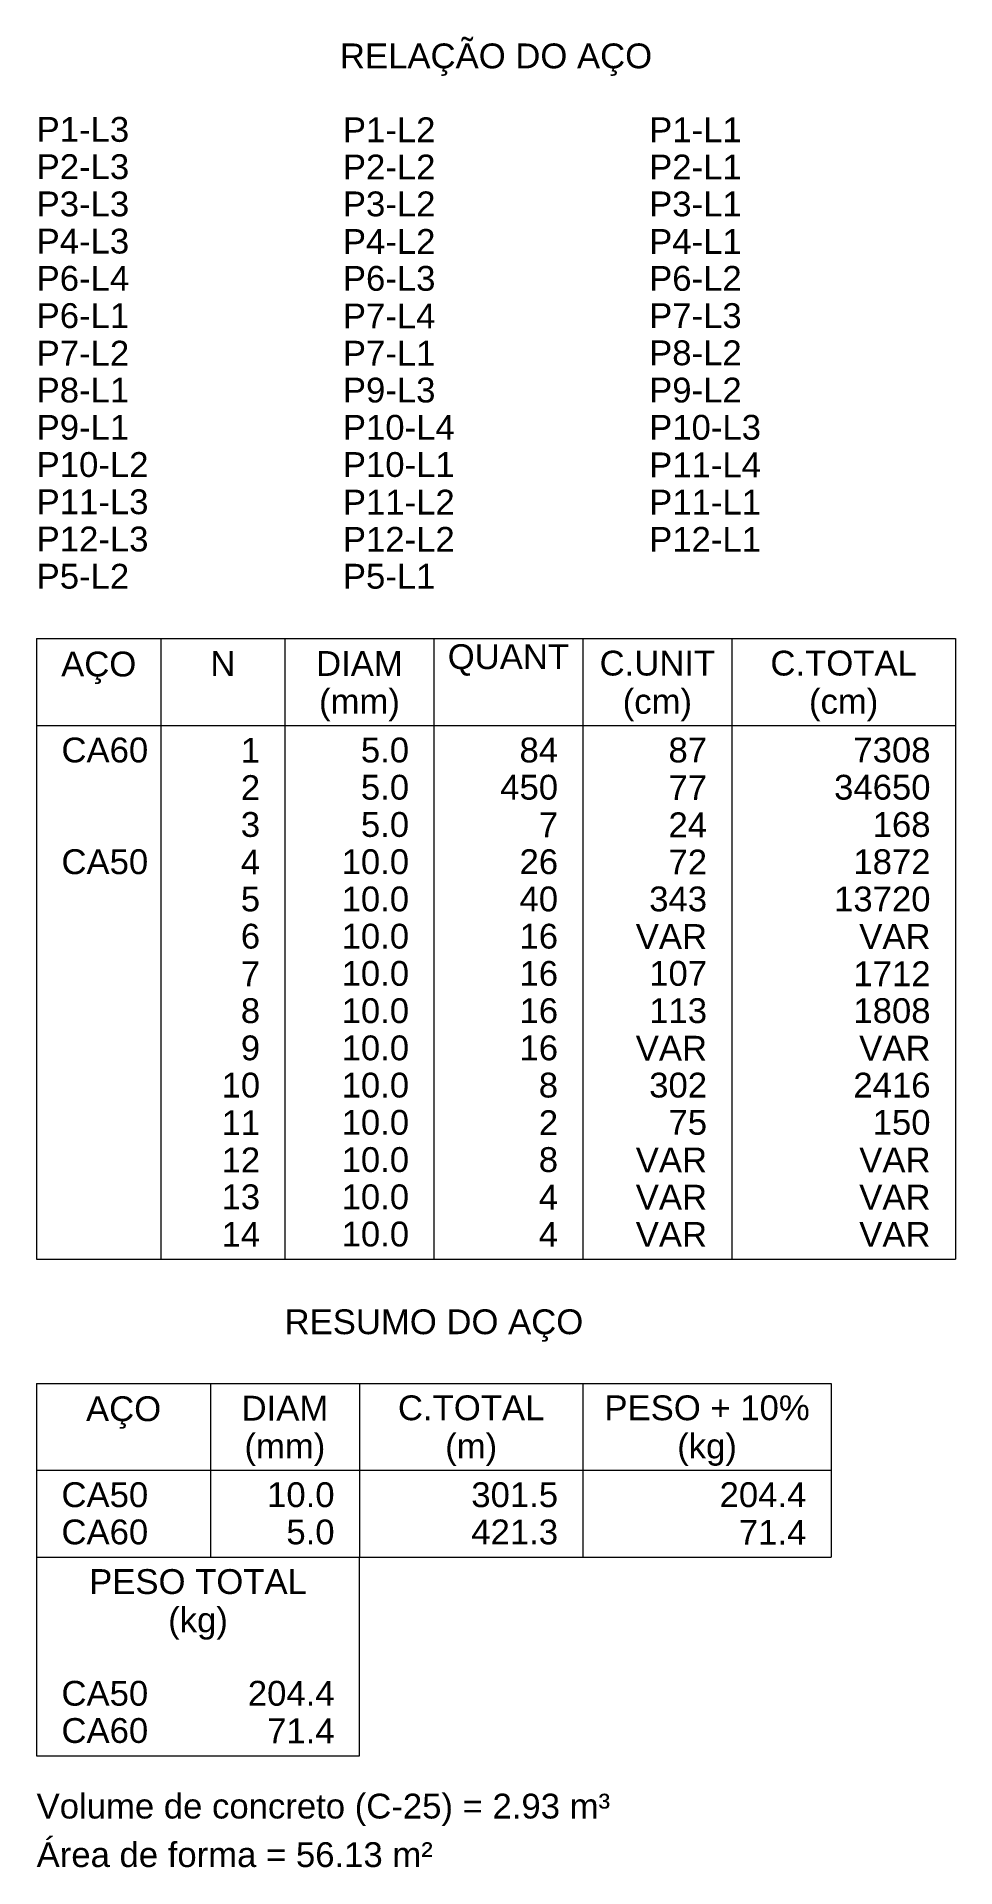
# Model space of a CAD drawing. Header units: inches. Extents: x -52 to 802, y -168 to 85.
# Drawn here: x 678.54 to 686.38, y 69.13 to 84.75 of the extents above; entities that cross this region are included whole.
import ezdxf

# ---------------------------------------------------------------- set-up
doc = ezdxf.new("R2010")
doc.units = ezdxf.units.IN
doc.header["$MEASUREMENT"] = 0
doc.layers.add('DT-Relação do aço', color=9, linetype='Continuous', lineweight=5)
doc.styles.add('Arial', font='arial.ttf')

msp = doc.modelspace()

# ---------------------------------------------------------------- texts
at = {"layer": 'DT-Relação do aço', "linetype": 'Continuous', "char_height": 0.2118, "line_spacing_factor": 0.798, "style": 'Arial'}
for s, insert, width, attachment_point in [('RELAÇÃO DO AÇO', (682.461, 84.4107), 5.340655, 8), ('P1-L3', (678.5424, 83.8455), 1.583135, 7), ('P1-L2', (681.1546, 83.8455), 1.583135, 7), ('P1-L1', (683.7668, 83.8455), 1.583135, 7), ('P2-L3', (678.5424, 83.5278), 1.583135, 7), ('P2-L2', (681.1546, 83.5278), 1.583135, 7), ('P2-L1', (683.7668, 83.5278), 1.583135, 7), ('P3-L3', (678.5424, 83.2101), 1.583135, 7), ('P3-L2', (681.1546, 83.2101), 1.583135, 7), ('P3-L1', (683.7668, 83.2101), 1.583135, 7), ('P4-L3', (678.5424, 82.8924), 1.583135, 7), ('P4-L2', (681.1546, 82.8924), 1.583135, 7), ('P4-L1', (683.7668, 82.8924), 1.583135, 7), ('P6-L4', (678.5424, 82.5747), 1.583135, 7), ('P6-L3', (681.1546, 82.5747), 1.583135, 7), ('P6-L2', (683.7668, 82.5747), 1.583135, 7), ('P6-L1', (678.5424, 82.257), 1.583135, 7), ('P7-L4', (681.1546, 82.257), 1.583135, 7), ('P7-L3', (683.7668, 82.257), 1.583135, 7), ('P7-L2', (678.5424, 81.9393), 1.583135, 7), ('P7-L1', (681.1546, 81.9393), 1.583135, 7), ('P8-L2', (683.7668, 81.9393), 1.583135, 7), ('P8-L1', (678.5424, 81.6216), 1.583135, 7), ('P9-L3', (681.1546, 81.6216), 1.583135, 7), ('P9-L2', (683.7668, 81.6216), 1.583135, 7), ('P9-L1', (678.5424, 81.3039), 1.583135, 7), ('P10-L4', (681.1546, 81.3039), 1.583135, 7), ('P10-L3', (683.7668, 81.3039), 1.583135, 7), ('P10-L2', (678.5424, 80.9862), 1.583135, 7), ('P10-L1', (681.1546, 80.9862), 1.583135, 7), ('P11-L4', (683.7668, 80.9862), 1.913088, 7), ('P11-L3', (678.5424, 80.6685), 1.913088, 7), ('P11-L2', (681.1546, 80.6685), 1.913088, 7), ('P11-L1', (683.7668, 80.6685), 1.913088, 7), ('P12-L3', (678.5424, 80.3508), 1.913088, 7), ('P12-L2', (681.1546, 80.3508), 1.913088, 7), ('P12-L1', (683.7668, 80.3508), 1.913088, 7), ('P5-L2', (678.5424, 80.0331), 1.978846, 7), ('P5-L1', (681.1546, 80.0331), 1.978846, 7), ('QUANT', (682.5666, 79.2918), 2.076471, 8), ('AÇO', (679.072, 79.2217), 1.285627, 8), ('N', (680.1309, 79.2918), 0.428446, 8), ('DIAM', (681.2958, 79.2918), 1.483193, 8), ('C.UNIT', (683.8374, 79.2918), 1.977398, 8), ('C.TOTAL', (685.4259, 79.2918), 2.505206, 8), ('(mm)', (681.296, 78.9047), 1.383541, 8), ('(cm)', (683.837, 78.9047), 1.185975, 8), ('(cm)', (685.426, 78.9047), 1.185975, 8), ('RESUMO DO AÇO', (681.931, 73.6097), 5.109195, 8), ('AÇO', (679.284, 72.8677), 1.285627, 8), ('DIAM', (680.6604, 72.9378), 1.483193, 8), ('C.TOTAL', (682.2489, 72.9378), 2.505206, 8), ('PESO + 10%', (684.261, 72.9378), 3.512155, 8), ('(mm)', (680.66, 72.5507), 1.383541, 8), ('(m)', (682.249, 72.5507), 0.889337, 8), ('(kg)', (684.261, 72.5507), 1.021723, 8), ('CA50', (678.7542, 72.1965), 1.484062, 7), ('10.0', (681.084, 72.1965), 1.154689, 9), ('301.5', (682.9902, 72.1965), 1.484642, 9), ('204.4', (685.1082, 72.1965), 1.484642, 9), ('CA60', (678.7542, 71.8788), 1.484062, 7), ('5.0', (681.084, 71.8788), 0.824737, 9), ('421.3', (682.9902, 71.8788), 1.484642, 9), ('71.4', (685.1082, 71.8788), 1.154689, 9), ('PESO TOTAL', (679.9191, 71.4552), 3.725364, 8), ('(kg)', (679.919, 71.0677), 1.021723, 8), ('CA50', (678.7542, 70.5021), 1.484062, 7), ('204.4', (681.084, 70.5021), 1.484642, 9), ('CA60', (678.7542, 70.1844), 1.484062, 7), ('71.4', (681.084, 70.1844), 1.154689, 9), ('Volume de concreto (C-25) = 2.93 m³', (678.542, 69.4787), 9.809933, 7), ('Área de forma = 56.13 m²', (678.5424, 69.1254), 6.776629, 7)]:
    msp.add_mtext(s, dxfattribs=dict(at, insert=insert, width=width, attachment_point=attachment_point))
at = {"layer": 'DT-Relação do aço', "color": 9, "linetype": 'Continuous', "char_height": 0.2118, "line_spacing_factor": 0.798, "style": 'Arial'}
for s, insert, width, attachment_point in [('CA60', (678.7542, 78.5505), 1.484062, 7), ('1', (680.4486, 78.5505), 0.329953, 9), ('5.0', (681.7194, 78.5505), 0.824737, 9), ('84', (682.9902, 78.5505), 0.659905, 9), ('87', (684.261, 78.5505), 0.659905, 9), ('7308', (686.1672, 78.5505), 1.31981, 9), ('2', (680.4486, 78.2328), 0.329953, 9), ('5.0', (681.7194, 78.2328), 0.824737, 9), ('450', (682.9902, 78.2328), 0.989858, 9), ('77', (684.261, 78.2328), 0.659905, 9), ('34650', (686.1672, 78.2328), 1.649763, 9), ('3', (680.4486, 77.9151), 0.329953, 9), ('5.0', (681.7194, 77.9151), 0.824737, 9), ('7', (682.9902, 77.9151), 0.329953, 9), ('24', (684.261, 77.9151), 0.659905, 9), ('168', (686.1672, 77.9151), 0.989858, 9), ('CA50', (678.7542, 77.5974), 1.484062, 7), ('4', (680.4486, 77.5974), 0.329953, 9), ('10.0', (681.7194, 77.5974), 1.154689, 9), ('26', (682.9902, 77.5974), 0.659905, 9), ('72', (684.261, 77.5974), 0.659905, 9), ('1872', (686.1672, 77.5974), 1.31981, 9), ('5', (680.4486, 77.2797), 0.329953, 9), ('10.0', (681.7194, 77.2797), 1.154689, 9), ('40', (682.9902, 77.2797), 0.659905, 9), ('343', (684.261, 77.2797), 0.989858, 9), ('13720', (686.1672, 77.2797), 1.649763, 9), ('6', (680.4486, 76.962), 0.329953, 9), ('10.0', (681.7194, 76.962), 1.154689, 9), ('16', (682.9902, 76.962), 0.659905, 9), ('VAR', (684.261, 76.962), 1.219869, 9), ('VAR', (686.1672, 76.962), 1.219869, 9), ('7', (680.4486, 76.6443), 0.329953, 9), ('10.0', (681.7194, 76.6443), 1.154689, 9), ('16', (682.9902, 76.6443), 0.659905, 9), ('107', (684.261, 76.6443), 0.989858, 9), ('1712', (686.1672, 76.6443), 1.31981, 9), ('8', (680.4486, 76.3266), 0.329953, 9), ('10.0', (681.7194, 76.3266), 1.154689, 9), ('16', (682.9902, 76.3266), 0.659905, 9), ('113', (684.261, 76.3266), 0.989858, 9), ('1808', (686.1672, 76.3266), 1.31981, 9), ('9', (680.4486, 76.0089), 0.329953, 9), ('10.0', (681.7194, 76.0089), 1.154689, 9), ('16', (682.9902, 76.0089), 0.659905, 9), ('VAR', (684.261, 76.0089), 1.219869, 9), ('VAR', (686.1672, 76.0089), 1.219869, 9), ('10', (680.4486, 75.6912), 0.659905, 9), ('10.0', (681.7194, 75.6912), 1.154689, 9), ('8', (682.9902, 75.6912), 0.329953, 9), ('302', (684.261, 75.6912), 0.989858, 9), ('2416', (686.1672, 75.6912), 1.31981, 9), ('11', (680.4486, 75.3735), 0.659905, 9), ('10.0', (681.7194, 75.3735), 1.154689, 9), ('2', (682.9902, 75.3735), 0.329953, 9), ('75', (684.261, 75.3735), 0.659905, 9), ('150', (686.1672, 75.3735), 0.989858, 9), ('12', (680.4486, 75.0558), 0.659905, 9), ('10.0', (681.7194, 75.0558), 1.154689, 9), ('8', (682.9902, 75.0558), 0.329953, 9), ('VAR', (684.261, 75.0558), 1.219869, 9), ('VAR', (686.1672, 75.0558), 1.219869, 9), ('13', (680.4486, 74.7381), 0.659905, 9), ('10.0', (681.7194, 74.7381), 1.154689, 9), ('4', (682.9902, 74.7381), 0.329953, 9), ('VAR', (684.261, 74.7381), 1.219869, 9), ('VAR', (686.1672, 74.7381), 1.219869, 9), ('14', (680.4486, 74.4204), 0.659905, 9), ('10.0', (681.7194, 74.4204), 1.154689, 9), ('4', (682.9902, 74.4204), 0.329953, 9), ('VAR', (684.261, 74.4204), 1.219869, 9), ('VAR', (686.1672, 74.4204), 1.219869, 9)]:
    msp.add_mtext(s, dxfattribs=dict(at, insert=insert, width=width, attachment_point=attachment_point))

# ---------------------------------------------------------------- linework, layer by layer
at = {"layer": 'DT-Relação do aço', "linetype": 'Continuous'}
for p, q in [((678.5424, 79.6095), (686.379, 79.6095)), ((678.5424, 79.6095), (678.5424, 74.3145)), ((679.6014, 79.6095), (679.6014, 74.3145)), ((680.6604, 79.6095), (680.6604, 74.3145)), ((681.9312, 79.6095), (681.9312, 74.3145)), ((683.202, 79.6095), (683.202, 74.3145)), ((684.4728, 79.6095), (684.4728, 74.3145)), ((686.379, 79.6095), (686.379, 74.3145)), ((678.5424, 78.8682), (686.379, 78.8682)), ((678.5424, 74.3145), (686.379, 74.3145)), ((678.5424, 73.2555), (678.5424, 71.7729)), ((678.5424, 73.2555), (685.32, 73.2555)), ((680.025, 73.2555), (680.025, 71.7729)), ((681.2958, 73.2555), (681.2958, 71.7729)), ((683.202, 73.2555), (683.202, 71.7729)), ((685.32, 73.2555), (685.32, 71.7729)), ((678.5424, 72.5142), (685.32, 72.5142)), ((678.5424, 71.7729), (685.32, 71.7729)), ((678.5424, 71.7729), (678.5424, 70.0785)), ((681.2958, 70.0785), (681.2958, 71.7729)), ((678.5424, 70.0785), (681.2958, 70.0785))]:
    msp.add_line(p, q, dxfattribs=at)

msp.set_redraw_order([(e.dxf.handle, doc.entitydb.next_handle()) for e in msp.query("TEXT MTEXT ATTDEF DIMENSION ARC_DIMENSION")])  # texts and dimensions are drawn at this point

doc.saveas('drawing.dxf')
